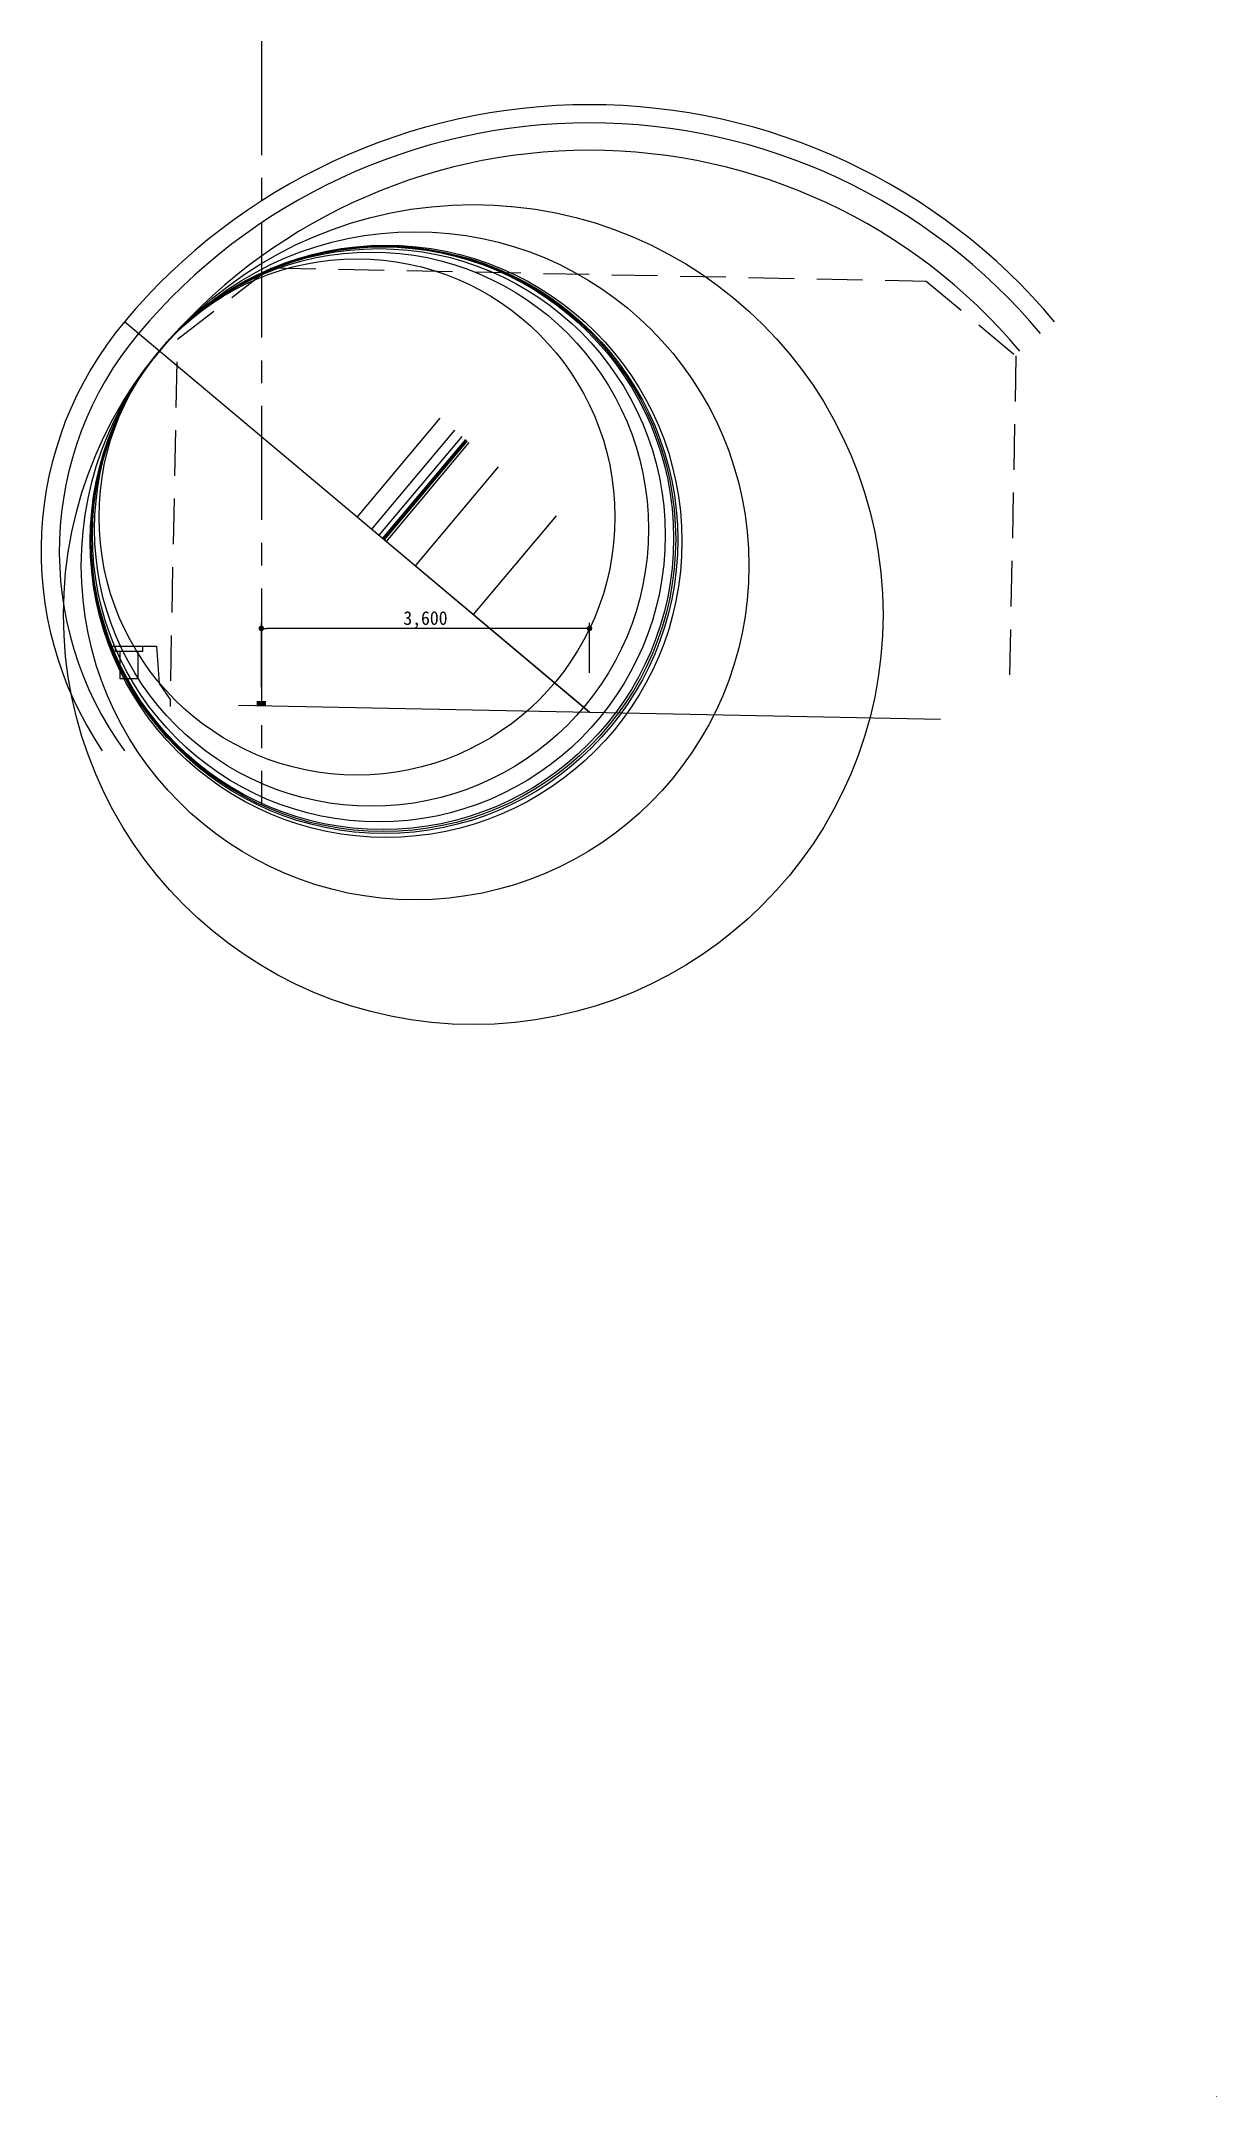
# Model space of a CAD drawing. Header units: millimetres. Extents: x -69382 to 174843, y -46375 to 101648.
# Drawn here: x 94067 to 106967, y -20327 to 2211 of the extents above; entities that cross this region are included whole.
import ezdxf

# ---------------------------------------------------------------- set-up
doc = ezdxf.new("R2010")
doc.units = ezdxf.units.MM
doc.header["$LTSCALE"] = 1000
doc.linetypes.add('A-CENTR01', pattern=[2, 1.25, -0.25, 0.25, -0.25])
doc.linetypes.add('A-DASHD01', pattern=[0.75, 0.5, -0.25])
for name, color, linetype in [('-길작업', 255, 'Continuous'), ('CS-CNTL', 1, 'A-CENTR01'), ('CS-CONC-MAJR', 4, 'Continuous'), ('CS-DIML', 1, 'Continuous'), ('CS-EXCV', 3, 'A-DIGLN01'), ('CS-HIDL', 2, 'A-DASHD01'), ('CS-SYMB', 3, 'Continuous'), ('DIM1', 1, 'Continuous')]:
    doc.layers.add(name, color=color, linetype=linetype)
doc.styles.get("Standard").update_dxf_attribs({"font": 'txt.shx', "bigfont": 'whgtxt.shx'})
doc.styles.add('WGTXT', font='DotumChe.ttf')
doc.linetypes.add('A-DIGLN01', pattern='A,0.9,-0.2,[19,kscals.shx,S=0.1,R=180,X=0,Y=0],0.9', length=2)
doc.dimstyles.get("Standard").update_dxf_attribs({"dimtxt": 0.18, "dimasz": 0.18, "dimexe": 0.18, "dimexo": 0.0625, "dimgap": 0.09, "dimtad": 0, "dimtih": 1, "dimtoh": 1, "dimdec": 4, "dimzin": 0, "dimdsep": 46, "dimtxsty": 'Standard', "dimcen": 0.09, "dimadec": 0, "dimazin": 0, "dimtfac": 1, "dimtdec": 4, "dimtofl": 0, "dimtmove": 0, "dimatfit": 3, "dimfxl": 1, "dimtolj": 1, "dimtzin": 0, "dimarcsym": 0})

msp = doc.modelspace()

# ---------------------------------------------------------------- blocks, each defined once
blk = doc.blocks.new('_Dot')
at = {"layer": 'DIM1'}
blk.add_line((0, 0), (-1, 0), dxfattribs=at)
at = {"layer": 'DIM1', "const_width": 0.5}
blk.add_lwpolyline([(-0.25, 0, 1), (0.25, 0, 1)], format="xyb", close=True, dxfattribs=at)
blk = doc.blocks.new('*D42')
at = {"layer": 'CS-DIML', "color": 1, "transparency": 16777216}
for p, q in [((96484, -4871), (96484, -4167)), ((100024, -4227), (96544, -4227)), ((100084, -4713), (100084, -4167))]:
    blk.add_line(p, q, dxfattribs=at)
at = {"layer": 'Defpoints', "color": 0, "transparency": 16777216}
for p in [(96484, -4227), (100084, -4888), (96484, -5046)]:
    blk.add_point(p, dxfattribs=at)
at = {"layer": 'CS-DIML', "color": 1, "transparency": 16777216, "xscale": 60, "yscale": 60, "zscale": 60, "rotation": 180}
blk.add_blockref('_Dot', (96484, -4227), dxfattribs=at)
at = {"layer": 'CS-DIML', "color": 1, "transparency": 16777216, "xscale": 60, "yscale": 60, "zscale": 60}
blk.add_blockref('_Dot', (100084, -4227), dxfattribs=at)
at = {"layer": 'CS-DIML', "color": 3, "transparency": 16777216, "insert": (98284, -4133), "char_height": 150, "attachment_point": 5, "style": 'WGTXT'}
blk.add_mtext('\\A1;3,600', dxfattribs=at)

# ---------------------------------------------------------------- dimensions: what is measured, and where the dimension line sits
at = {"layer": 'CS-DIML'}
dim = msp.add_linear_dim(base=(96484.1004, -4226.649), p1=(100084.1004, -4887.9941), p2=(96484.1004, -5045.5687), angle=180, dimstyle='Standard', override={"dimscale": 50, "dimtxt": 3, "dimasz": 1.2, "dimexe": 1.2, "dimexo": 3.5, "dimtad": 1, "dimtih": 0, "dimtoh": 0, "dimdec": 0, "dimlunit": 6, "dimtxsty": 'WGTXT', "dimblk1": 'Dot', "dimblk2": 'Dot', "dimsah": 1, "dimclrd": 1, "dimclre": 1, "dimclrt": 3, "dimtix": 1, "dimtofl": 1, "dimtmove": 2, "dimlwd": 65535, "dimlwe": 65535}, dxfattribs=at)
dim.commit()
dim.dimension.update_dxf_attribs({"geometry": '*D42', "text_midpoint": (98284.1004, -4132.8681)})

# ---------------------------------------------------------------- linework, layer by layer
at = {"layer": '-길작업', "color": 7}
for p, q in [((98442.926, -1921.1017), (97533.1724, -3005.3038)), ((98602.359, -2054.8819), (97692.6054, -3139.084)), ((98682.0755, -2121.772), (97772.3219, -3205.9741)), ((98721.9338, -2155.217), (97812.1802, -3239.4191)), ((98741.8629, -2171.9395), (97832.1093, -3256.1417)), ((98761.792, -2188.6621), (97852.0384, -3272.8642)), ((99080.658, -2456.2224), (98170.9044, -3540.4245)), ((98267.057, -2697.3181), (98286.9861, -2714.0406)), ((97533.1724, -3005.3038), (100084.1004, -5145.7866)), ((99718.39, -2991.3431), (98808.6364, -4075.5452))]:
    msp.add_line(p, q, dxfattribs=at)
at = {"layer": '-길작업', "color": 6}
msp.add_line((98731.8984, -2163.5783), (97822.1448, -3247.7804), dxfattribs=at)
at = {"layer": '-길작업', "color": 3}
msp.add_line((106962.7324, -20326.5679), (106966.7324, -20322.5679), dxfattribs=at)
msp.add_line((106962.7324, -20326.5679), (106966.7324, -20322.5679), dxfattribs=at)
msp.add_line((106962.7324, -20326.5679), (106966.7324, -20322.5679), dxfattribs=at)
msp.add_line((106962.7324, -20326.5679), (106966.7324, -20322.5679), dxfattribs=at)
at = {"layer": '-길작업', "color": 7}
for centre, radius in [((98808.6364, -4075.5452), 4495), ((98170.9044, -3540.4245), 3662.5), ((97852.0384, -3272.8642), 3246.25), ((97832.1093, -3256.1417), 3220.2344), ((97812.1802, -3239.4191), 3194.2188), ((97772.3219, -3205.9741), 3142.1875), ((97692.6054, -3139.084), 3038.125), ((97533.1724, -3005.3038), 2830)]:
    msp.add_circle(centre, radius, dxfattribs=at)
at = {"layer": '-길작업', "color": 6}
msp.add_circle((97822.1448, -3247.7804), 3207.2266, dxfattribs=at)
at = {"layer": 'CS-CNTL'}
msp.add_line((96484.1004, 2211.3207), (96484.1004, -6161.3712), dxfattribs=at)
at = {"layer": 'CS-CONC-MAJR'}
for p, q in [((94884.1004, -4481.7866), (94884.1004, -4421.7866)), ((95184.1004, -4481.7866), (94884.1004, -4481.7866)), ((94934.1004, -4781.7866), (94934.1004, -4481.7866)), ((95134.1004, -4781.7866), (95134.1004, -4481.7866)), ((95184.1004, -4481.7866), (95184.1004, -4421.7866)), ((95134.1004, -4781.7866), (94934.1004, -4781.7866)), ((96234.1004, -5068.7866), (103934.1004, -5222.7866))]:
    msp.add_line(p, q, dxfattribs=at)
msp.add_lwpolyline([(94834.1004, -4421.7866), (94884.1004, -4421.7866), (95184.1004, -4421.7866), (95334.1004, -4421.7866), (95364.1004, -4831.7866), (95484.1004, -5006.7866), (95484.1004, -5081.7866)], dxfattribs=at)
for centre, radius, start, end in [((100084.1004, -5145.7866), 6460, 40, 140), ((100084.1004, -5145.7866), 6160, 40, 140), ((97977.5868, -3378.2117), 3710.1417, 140, 216.18744995), ((97826.8149, -3251.6991), 3213.3229, 140, 201.35443834)]:
    msp.add_arc(centre, radius, start, end, dxfattribs=at)
at = {"layer": 'CS-DIML'}
msp.add_line((100084.1004, -5145.7866), (94982.2445, -864.8211), dxfattribs=at)
at = {"layer": 'CS-EXCV'}
for centre, radius, start, end in [((100084.1004, -5145.7866), 6660, 40, 140), ((97977.5868, -3378.2117), 3910.1417, 140, 214.07163781)]:
    msp.add_arc(centre, radius, start, end, dxfattribs=at)
at = {"layer": 'CS-HIDL'}
msp.add_lwpolyline([(95489.2994, -4803.8406), (95564.2844, -1054.5903), (96580.0812, -274.7463), (103778.6417, -418.7175), (104762.4449, -1238.5535), (104687.4599, -4987.8038)], dxfattribs=at)
at = {"layer": 'CS-SYMB'}
msp.add_solid([(96434.1004, -5022.7766), (96534.1004, -5024.7766), (96434.1004, -5072.7866), (96534.1004, -5074.7866)], dxfattribs=at)

msp.set_redraw_order([(e.dxf.handle, doc.entitydb.next_handle()) for e in msp.query("TEXT MTEXT ATTDEF DIMENSION ARC_DIMENSION")])  # texts and dimensions are drawn at this point

doc.saveas('drawing.dxf')
